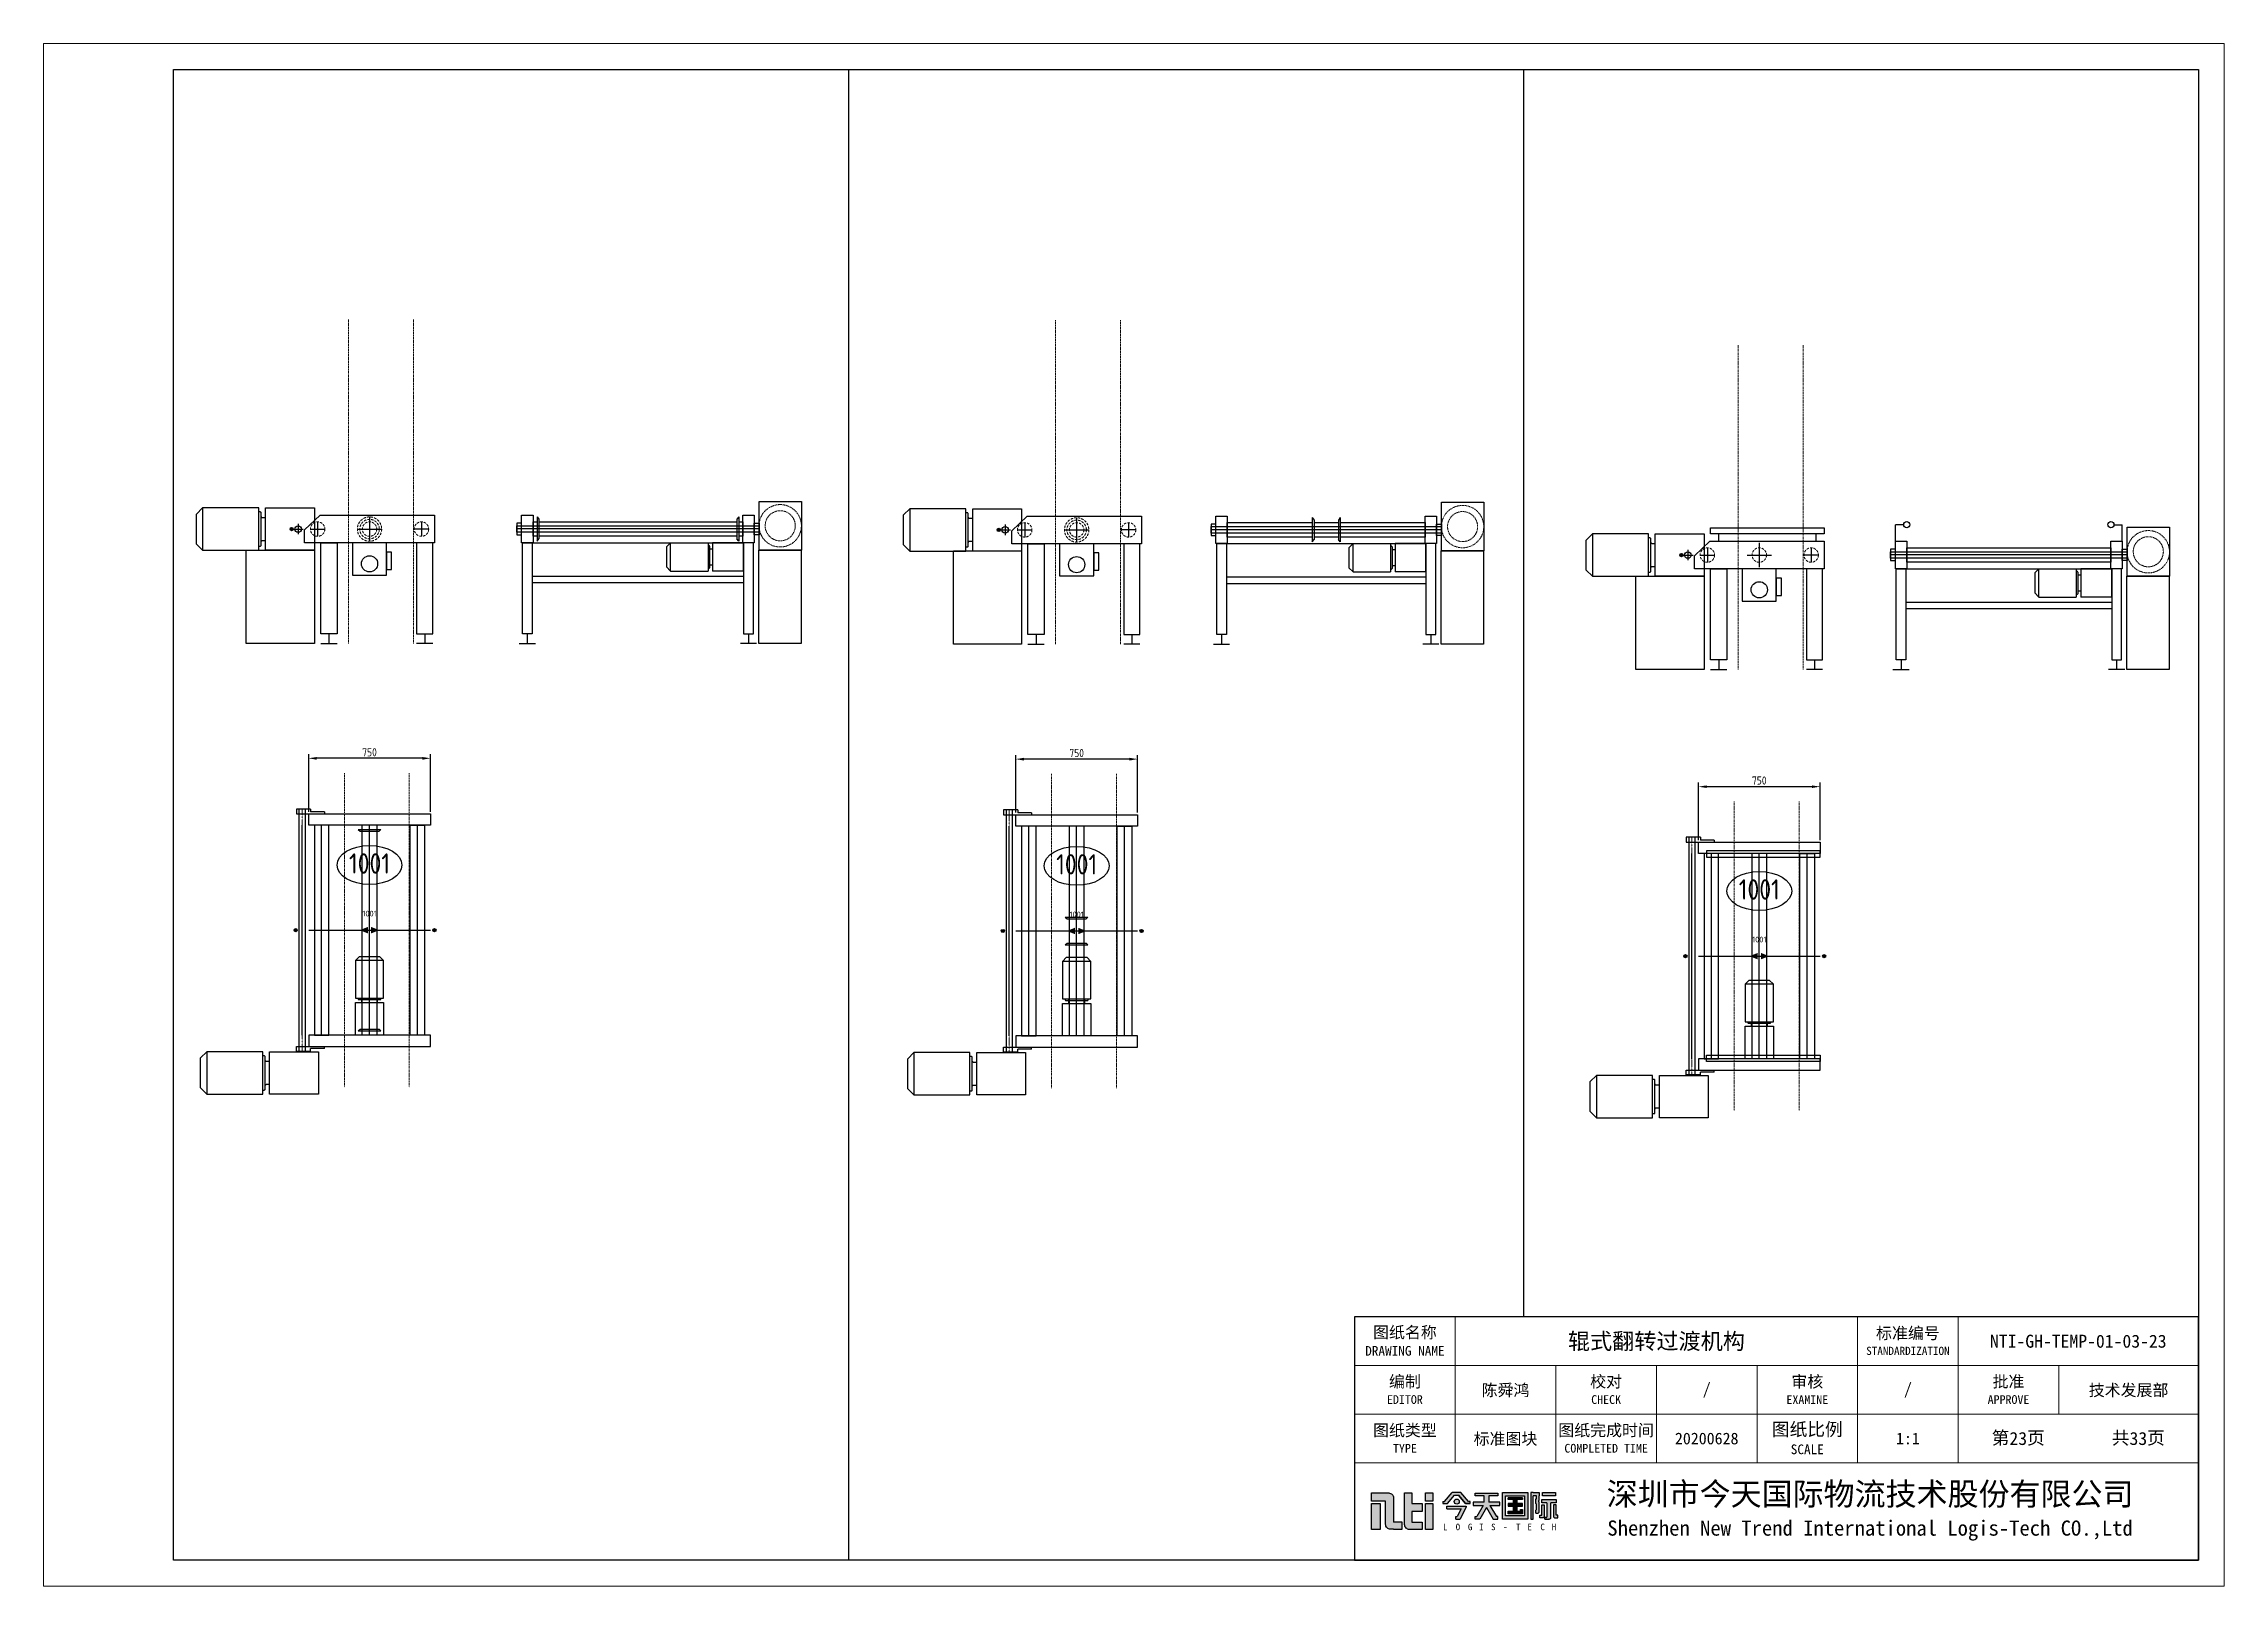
# Model space of a CAD drawing. Header units: millimetres. Extents: x 13310 to 204601, y -25828 to 2684.
# Drawn here: x 123961 to 137401, y -16324 to -6820 of the extents above; entities that cross this region are included whole.
import ezdxf
from ezdxf.enums import TextEntityAlignment as Align

# ---------------------------------------------------------------- set-up
doc = ezdxf.new("R2010")
doc.units = ezdxf.units.MM
for name, pattern in [('CENTER', [2, 1.25, -0.25, 0.25, -0.25]), ('DASHED', [0.75, 0.5, -0.25]), ('DASHED2', [9.525, 6.35, -3.175])]:
    doc.linetypes.add(name, pattern=pattern)
for name, color, linetype, lineweight in [('NTI-中心线层', 1, 'CENTER', 5), ('NTI-标注层', 3, 'Continuous', 9), ('NTI-细实线', 7, 'Continuous', 9), ('NTI-虚线层', 5, 'DASHED2', 9)]:
    doc.layers.add(name, color=color, linetype=linetype, lineweight=lineweight)
for name, color, linetype in [('NTI-功率', 6, 'Continuous'), ('NTI-粗实线', 7, 'Continuous'), ('NTI-编号层', 6, 'Continuous')]:
    doc.layers.add(name, color=color, linetype=linetype)
doc.layers.add('NTI-输送设备', color=7, linetype='Continuous', plot=False)
doc.styles.add('NTI标准图块应用文字样式', font='gbenor.shx', dxfattribs={"height": 3.5})
doc.styles.get("Standard").update_dxf_attribs({"font": 'gbenor.shx'})
doc.styles.add('标题栏', font='')
doc.styles.get('标题栏').set_extended_font_data('SimSun')
doc.dimstyles.new('ISO-25', dxfattribs={"dimtxt": 2.5, "dimasz": 2.5, "dimexe": 1.25, "dimexo": 0.625, "dimtad": 1, "dimtxsty": 'Standard', "dimcen": 2.5, "dimadec": 0, "dimazin": 0, "dimtfac": 1, "dimtmove": 0, "dimatfit": 3, "dimfxl": 1, "dimarcsym": 0})

# ---------------------------------------------------------------- blocks, each defined once
blk = doc.blocks.new('电机')
at = {"layer": 'NTI-输送设备', "color": 2}
blk.add_lwpolyline([(87, -200.5), (87, 0), (-87, 0), (-87, -200.5)], close=True, dxfattribs=at)
blk.add_lwpolyline([(-87, -459.1), (-61.8, -484.3), (61.8, -484.3), (87, -459.1), (-87, -459.1), (-87, -228.34), (87, -228.34), (87, -459.1)], dxfattribs=at)
for points in [[(-70.2, -228.34), (-70.2, -222.34, -0.4142136), (-66.6, -218.74), (66.6, -218.74, -0.4142136), (70.2, -222.34), (70.2, -228.34)], [(-48, -200.74), (-48, -215.14, -0.4142136), (-51.6, -218.74)], [(51.6, -218.74, -0.4142136), (48, -215.14), (48, -200.74)]]:
    blk.add_lwpolyline(points, format="xyb", dxfattribs=at)
blk = doc.blocks.new('*U195')
at = {"layer": 'NTI-虚线层'}
for p, q in [((-130, 0), (-130, 2000)), ((270, 0), (270, 2000))]:
    blk.add_line(p, q, dxfattribs=at)
at = {"layer": 'NTI-输送设备', "color": 5}
for p, q in [((-487, 698), (-473, 713)), ((-487, 713), (-473, 698))]:
    blk.add_line(p, q, dxfattribs=at)
at = {"layer": 'NTI-输送设备', "color": 1, "ltscale": 20}
for p, q in [((-472, 705), (-408, 705)), ((-440, 738), (-440, 673)), ((-364, 705), (-276, 705)), ((-320, 750), (-320, 661)), ((-75, 705), (75, 705)), ((0, 780), (0, 631)), ((364, 705), (276, 705)), ((320, 750), (320, 661))]:
    blk.add_line(p, q, dxfattribs=at)
at = {"layer": 'NTI-输送设备'}
for p, q in [((-300, 0), (-200, 0)), ((-250, 60), (-250, 0)), ((390, 0), (290, 0)), ((340, 60), (340, 0))]:
    blk.add_line(p, q, dxfattribs=at)
for points in [[(-400, 700), (-305, 790), (400, 790), (400, 620), (-400, 620)], [(-760, 575), (-340, 575), (-340, 0), (-760, 0)], [(-300, 620), (-200, 620), (-200, 60), (-300, 60)], [(390, 620), (290, 620), (290, 60), (390, 60)]]:
    blk.add_lwpolyline(points, close=True, dxfattribs=at)
at = {"layer": 'NTI-输送设备', "color": 2}
for points in [[(105, 620), (-105, 620), (-105, 421), (105, 421)], [(105, 456), (136, 456), (136, 563), (105, 563)]]:
    blk.add_lwpolyline(points, close=True, dxfattribs=at)
at = {"layer": 'NTI-输送设备', "color": 5}
blk.add_circle((-480, 705), 10, dxfattribs=at)
at = {"layer": 'NTI-输送设备'}
blk.add_circle((-440, 705), 20, dxfattribs=at)
at = {"layer": 'NTI-输送设备', "linetype": 'DASHED', "lineweight": 9, "ltscale": 30}
for centre, radius in [((-320, 705), 44.5), ((0, 705), 75), ((0, 705), 60), ((0, 705), 44.5), ((320, 705), 44.5)]:
    blk.add_circle(centre, radius, dxfattribs=at)
at = {"layer": 'NTI-输送设备', "color": 2}
blk.add_circle((0, 491), 50, dxfattribs=at)
at = {"layer": 'NTI-输送设备', "xscale": -1.5, "yscale": 1.5, "zscale": 1.5, "rotation": 270}
blk.add_blockref('电机', (-340, 705), dxfattribs=at)
blk = doc.blocks.new('*U197')
for points in [[(-716.5, 740.5), (-746.5, 740.5), (-746.5, 670.5), (-716.5, 670.5)], [(-746.5, 685.5), (-746.5, 725.5), (746.5, 725.5), (746.5, 685.5)], [(716.5, 740.5), (746.5, 740.5), (746.5, 670.5), (716.5, 670.5)], [(745.5, 575), (1006.5, 575), (1006.5, 0), (745.5, 0)]]:
    blk.add_lwpolyline(points, close=True)
at = {"layer": 'NTI-虚线层', "color": 2}
for radius in [130.5, 92.7]:
    blk.add_circle((877, 725.375), radius, dxfattribs=at)
at = {"layer": 'NTI-输送设备', "color": 1}
blk.add_line((746.5, 705.5), (-746.5, 705.5), dxfattribs=at)
at = {"layer": 'NTI-输送设备'}
for p, q in [((-621, 780.5), (-621, 630.5)), ((-621, 780.5), (-610, 765.5)), ((-610, 765.5), (-610, 645.5)), ((621, 780.5), (610, 765.5)), ((610, 765.5), (610, 645.5)), ((621, 780.5), (621, 630.5)), ((-651.5, 620.5), (651.5, 620.5)), ((-621, 630.5), (-610, 645.5)), ((621, 630.5), (610, 645.5)), ((-651.5, 415), (651.5, 415)), ((-651.5, 375), (651.5, 375)), ((-731.5, 0), (-631.5, 0)), ((-681.5, 60), (-681.5, 0)), ((731.5, 0), (631.5, 0)), ((681.5, 60), (681.5, 0))]:
    blk.add_line(p, q, dxfattribs=at)
at = {"layer": 'NTI-输送设备', "color": 2}
for p, q in [((201.9, 620.5), (176.7, 595.3)), ((176.7, 595.3), (176.7, 471.7)), ((201.9, 446.5), (201.9, 620.5)), ((201.9, 620.5), (432.66, 620.5)), ((432.66, 620.5), (432.66, 446.5)), ((438.66, 603.7), (432.66, 603.7)), ((442.26, 600.1), (442.26, 466.9)), ((460.26, 581.5), (445.86, 581.5)), ((460.5, 620.5), (460.5, 446.5)), ((651.5, 620.5), (460.5, 620.5)), ((651.5, 446.5), (651.5, 620.5)), ((176.7, 471.7), (201.9, 446.5)), ((201.9, 446.5), (432.66, 446.5)), ((432.66, 463.3), (438.66, 463.3)), ((445.86, 485.5), (460.26, 485.5)), ((651.5, 446.5), (460.5, 446.5))]:
    blk.add_line(p, q, dxfattribs=at)
blk.add_lwpolyline([(1007.5, 875.75), (1007.5, 575), (746.5, 575), (746.5, 875.75)], close=True, dxfattribs=at)
at = {"layer": 'NTI-输送设备'}
for points in [[(-646.5, 790.5), (-646.5, 620.5), (-716.5, 620.5), (-716.5, 790.5)], [(716.5, 790.5), (716.5, 620.5), (646.5, 620.5), (646.5, 790.5)], [(-711.5, 620.5), (-651.5, 620.5), (-651.5, 60), (-711.5, 60)], [(711.5, 620.5), (651.5, 620.5), (651.5, 60), (711.5, 60)]]:
    blk.add_lwpolyline(points, close=True, dxfattribs=at)
for points in [[(-621, 661), (-646.5, 661), (-646.5, 750), (-621, 750)], [(-610, 750), (610, 750)], [(621, 750), (646.5, 750), (646.5, 661), (621, 661)], [(610, 661), (-610, 661)]]:
    blk.add_lwpolyline(points, dxfattribs=at)
at = {"layer": 'NTI-输送设备', "color": 2}
for centre, start, end in [((438.66, 600.1), 0, 90), ((445.86, 585.1), 180, 270), ((438.66, 466.9), 270, 0), ((445.86, 481.9), 90, 180)]:
    blk.add_arc(centre, 3.6, start, end, dxfattribs=at)
blk = doc.blocks.new('*U199')
at = {"layer": 'NTI-虚线层'}
for p, q in [((-130, 0), (-130, 2000)), ((270, 0), (270, 2000))]:
    blk.add_line(p, q, dxfattribs=at)
at = {"layer": 'NTI-输送设备', "color": 5}
for p, q in [((-487, 698), (-473, 713)), ((-487, 713), (-473, 698))]:
    blk.add_line(p, q, dxfattribs=at)
at = {"layer": 'NTI-输送设备', "color": 1, "ltscale": 20}
for p, q in [((-472, 705), (-408, 705)), ((-440, 738), (-440, 673)), ((-364, 705), (-276, 705)), ((-320, 750), (-320, 661)), ((-75, 705), (75, 705)), ((0, 780), (0, 631)), ((364, 705), (276, 705)), ((320, 750), (320, 661))]:
    blk.add_line(p, q, dxfattribs=at)
at = {"layer": 'NTI-输送设备'}
for p, q in [((-300, 0), (-200, 0)), ((-250, 60), (-250, 0)), ((390, 0), (290, 0)), ((340, 60), (340, 0))]:
    blk.add_line(p, q, dxfattribs=at)
for points in [[(-400, 700), (-305, 790), (400, 790), (400, 620), (-400, 620)], [(-760, 575), (-340, 575), (-340, 0), (-760, 0)], [(-300, 620), (-200, 620), (-200, 60), (-300, 60)], [(390, 620), (290, 620), (290, 60), (390, 60)]]:
    blk.add_lwpolyline(points, close=True, dxfattribs=at)
at = {"layer": 'NTI-输送设备', "color": 2}
for points in [[(105, 620), (-105, 620), (-105, 421), (105, 421)], [(105, 456), (136, 456), (136, 563), (105, 563)]]:
    blk.add_lwpolyline(points, close=True, dxfattribs=at)
at = {"layer": 'NTI-输送设备', "color": 5}
blk.add_circle((-480, 705), 10, dxfattribs=at)
at = {"layer": 'NTI-输送设备'}
blk.add_circle((-440, 705), 20, dxfattribs=at)
at = {"layer": 'NTI-输送设备', "linetype": 'DASHED', "lineweight": 9, "ltscale": 30}
for centre, radius in [((-320, 705), 44.5), ((0, 705), 75), ((0, 705), 60), ((0, 705), 44.5), ((320, 705), 44.5)]:
    blk.add_circle(centre, radius, dxfattribs=at)
at = {"layer": 'NTI-输送设备', "color": 2}
blk.add_circle((0, 491), 50, dxfattribs=at)
at = {"layer": 'NTI-输送设备', "xscale": -1.5, "yscale": 1.5, "zscale": 1.5, "rotation": 270}
blk.add_blockref('电机', (-340, 705), dxfattribs=at)
blk = doc.blocks.new('*U201')
for points in [[(-680, 740.5), (-710, 740.5), (-710, 670.5), (-680, 670.5)], [(-710, 685.5), (-710, 725.5), (710, 725.5), (710, 685.5)], [(680, 740.5), (710, 740.5), (710, 670.5), (680, 670.5)], [(709, 575), (970, 575), (970, 0), (709, 0)]]:
    blk.add_lwpolyline(points, close=True)
at = {"layer": 'NTI-虚线层', "color": 2}
for radius in [130.5, 92.7]:
    blk.add_circle((840.5, 725.375), radius, dxfattribs=at)
at = {"layer": 'NTI-输送设备', "color": 1}
blk.add_line((710, 705.5), (-710, 705.5), dxfattribs=at)
at = {"layer": 'NTI-输送设备'}
for p, q in [((-86, 780.5), (-86, 630.5)), ((-86, 780.5), (-75, 765.5)), ((-75, 765.5), (-75, 645.5)), ((86, 780.5), (75, 765.5)), ((75, 765.5), (75, 645.5)), ((86, 780.5), (86, 630.5)), ((-615, 620.5), (615, 620.5)), ((-86, 630.5), (-75, 645.5)), ((86, 630.5), (75, 645.5)), ((-615, 415), (615, 415)), ((-615, 375), (615, 375)), ((-695, 0), (-595, 0)), ((-645, 60), (-645, 0)), ((695, 0), (595, 0)), ((645, 60), (645, 0))]:
    blk.add_line(p, q, dxfattribs=at)
at = {"layer": 'NTI-输送设备', "color": 2}
for p, q in [((165.4, 620.5), (140.2, 595.3)), ((140.2, 595.3), (140.2, 471.7)), ((165.4, 446.5), (165.4, 620.5)), ((165.4, 620.5), (396.16, 620.5)), ((396.16, 620.5), (396.16, 446.5)), ((402.16, 603.7), (396.16, 603.7)), ((405.76, 600.1), (405.76, 466.9)), ((423.76, 581.5), (409.36, 581.5)), ((424, 620.5), (424, 446.5)), ((615, 620.5), (424, 620.5)), ((615, 446.5), (615, 620.5)), ((140.2, 471.7), (165.4, 446.5)), ((165.4, 446.5), (396.16, 446.5)), ((396.16, 463.3), (402.16, 463.3)), ((409.36, 485.5), (423.76, 485.5)), ((615, 446.5), (424, 446.5))]:
    blk.add_line(p, q, dxfattribs=at)
blk.add_lwpolyline([(971, 875.75), (971, 575), (710, 575), (710, 875.75)], close=True, dxfattribs=at)
at = {"layer": 'NTI-输送设备'}
for points in [[(-610, 790.5), (-610, 620.5), (-680, 620.5), (-680, 790.5)], [(680, 790.5), (680, 620.5), (610, 620.5), (610, 790.5)], [(-675, 620.5), (-615, 620.5), (-615, 60), (-675, 60)], [(675, 620.5), (615, 620.5), (615, 60), (675, 60)]]:
    blk.add_lwpolyline(points, close=True, dxfattribs=at)
for points in [[(-86, 661), (-610, 661), (-610, 750), (-86, 750)], [(-75, 750), (75, 750)], [(86, 750), (610, 750), (610, 661), (86, 661)], [(75, 661), (-75, 661)]]:
    blk.add_lwpolyline(points, dxfattribs=at)
at = {"layer": 'NTI-输送设备', "color": 2}
for centre, start, end in [((402.16, 600.1), 0, 90), ((409.36, 585.1), 180, 270), ((402.16, 466.9), 270, 0), ((409.36, 481.9), 90, 180)]:
    blk.add_arc(centre, 3.6, start, end, dxfattribs=at)
blk = doc.blocks.new('图块标准图框标题栏')
h = blk.add_hatch(color=1)
h.dxf.hatch_style = 1
h.paths.add_polyline_path([(-126.08, 8.76), (-127.42, 8.76), (-127.42, 4.73), (-126.08, 4.73)])
h.paths.add_polyline_path([(-124, 9.62, 0.414214), (-124.75, 10.37), (-125.22, 10.37), (-127.41, 10.37), (-127.41, 9.11), (-125.22, 9.11), (-125.22, 5.54, 0.414214), (-124.47, 4.79), (-124, 4.79), (-122.69, 4.79), (-122.69, 5.9), (-124, 5.9)])
h.paths.add_polyline_path([(-121.17, 8.75), (-121.17, 10.37), (-122.3, 10.37), (-122.3, 5.5, 0.414214), (-121.55, 4.75), (-121.17, 4.75), (-119.6, 4.75), (-119.6, 5.89), (-121.17, 5.89), (-121.17, 7.51), (-119.6, 7.51), (-119.6, 8.75)])
h.paths.add_polyline_path([(-117.97, 8.75), (-119.09, 8.75), (-119.09, 4.75), (-117.97, 4.75)])
h.paths.add_polyline_path([(-117.97, 10.37), (-119.09, 10.37), (-119.09, 9.13), (-117.97, 9.13)])
h = blk.add_hatch(color=256)
h.dxf.hatch_style = 1
h.paths.add_polyline_path([(-113.64, 10.45), (-114.96, 10.45), (-116.14, 9.05), (-116.4, 9.05), (-116.4, 8.75), (-115.7, 8.75), (-114.6, 10.05), (-114, 10.05), (-112.9, 8.75), (-112.2, 8.75), (-112.2, 9.05), (-112.45, 9.05)])
h.paths.add_polyline_path([(-113.88, 9.05, 1), (-114.66, 9.05, 1)])
h.paths.add_polyline_path([(-112.8, 8.25), (-112.8, 8.35), (-115.8, 8.35), (-115.8, 7.95), (-113.6, 7.95), (-114.2, 6.75), (-114.4, 6.75), (-114.4, 6.35), (-113.75, 6.35)])
h.paths.add_polyline_path([(-107.63, 8.95), (-109.33, 8.95), (-109.33, 9.95), (-107.93, 9.95), (-107.93, 10.35), (-111.43, 10.35), (-111.43, 9.95), (-110.03, 9.95), (-110.03, 8.95), (-111.73, 8.95), (-111.73, 8.45), (-110.19, 8.45), (-111.19, 6.75), (-111.43, 6.75), (-111.43, 6.35), (-110.73, 6.35), (-109.68, 8.14), (-108.63, 6.35), (-107.93, 6.35), (-107.93, 6.75), (-108.16, 6.75), (-109.16, 8.45), (-107.63, 8.45)])
h.paths.add_polyline_path([(-103.33, 10.45), (-107.23, 10.45), (-107.23, 6.35), (-103.33, 6.35)])
h.paths.add_polyline_path([(-106.73, 9.95), (-103.83, 9.95), (-103.83, 6.85), (-106.73, 6.85)], flags=16)
h.paths.add_polyline_path([(-106.33, 8.75), (-105.53, 8.75), (-105.53, 9.35), (-106.33, 9.35), (-106.33, 9.65), (-104.13, 9.65), (-104.13, 9.35), (-105.03, 9.35), (-105.03, 8.75), (-104.13, 8.75), (-104.13, 8.35), (-105.03, 8.35), (-105.03, 7.55), (-104.43, 7.55), (-104.43, 7.85), (-104.13, 7.85), (-104.13, 7.55), (-104.13, 7.15), (-106.33, 7.15), (-106.33, 7.55), (-105.53, 7.55), (-105.53, 8.35), (-106.33, 8.35)], flags=0)
h.paths.add_polyline_path([(-101.57, 8.95), (-101.67, 9.05), (-101.67, 9.15), (-101.57, 9.25), (-101.57, 9.95), (-101.57, 10.45), (-102.47, 10.45), (-102.87, 10.45), (-102.87, 6.35), (-102.47, 6.35), (-102.47, 9.95), (-101.97, 9.95), (-101.97, 9.45), (-102.07, 9.45), (-102.07, 8.75), (-101.97, 8.65), (-101.97, 7.85), (-102.07, 7.75), (-102.07, 7.25), (-101.97, 7.25), (-101.82, 7.25, 0.414214), (-101.57, 7.5)])
h.paths.add_polyline_path([(-98.97, 9.35), (-101.17, 9.35), (-101.17, 8.85), (-100.37, 8.85), (-100.37, 6.65), (-100.67, 6.65), (-100.67, 6.35), (-100.37, 6.35), (-100.07, 6.35), (-100.02, 6.35, 0.414214), (-99.77, 6.6), (-99.77, 8.85), (-98.97, 8.85)])
h.paths.add_polyline_path([(-99.07, 10.45), (-101.07, 10.45), (-101.07, 9.95), (-99.07, 9.95)])
h.paths.add_polyline_path([(-100.77, 8.55), (-101.17, 8.55), (-101.17, 6.95), (-101.47, 6.95), (-101.47, 6.55), (-101.17, 6.55), (-101.02, 6.55, 0.414214), (-100.77, 6.8)])
h.paths.add_polyline_path([(-98.97, 8.55), (-99.37, 8.55), (-99.37, 6.8, 0.414214), (-99.12, 6.55), (-98.97, 6.55), (-98.67, 6.55), (-98.67, 6.95), (-98.97, 6.95)])
h = blk.add_hatch(color=256)
h.dxf.hatch_style = 1
h.paths.add_polyline_path([(-105.03, 8.75), (-105.03, 9.35), (-104.13, 9.35), (-104.13, 9.65), (-106.33, 9.65), (-106.33, 9.35), (-105.53, 9.35), (-105.53, 8.75), (-106.33, 8.75), (-106.33, 8.35), (-105.53, 8.35), (-105.53, 7.55), (-106.33, 7.55), (-106.33, 7.15), (-104.13, 7.15), (-104.13, 7.55), (-104.13, 7.85), (-104.43, 7.85), (-104.43, 7.55), (-105.03, 7.55), (-105.03, 8.35), (-104.13, 8.35), (-104.13, 8.75)])
for p, q in [((-116.14, 9.05), (-114.96, 10.45)), ((-113.64, 10.45), (-114.96, 10.45)), ((-112.45, 9.05), (-113.64, 10.45)), ((-116.4, 9.05), (-116.4, 8.75)), ((-116.4, 9.05), (-116.14, 9.05)), ((-116.4, 8.75), (-115.7, 8.75)), ((-115.8, 7.95), (-113.6, 7.95)), ((-115.7, 8.75), (-114.6, 10.05)), ((-114.6, 10.05), (-114, 10.05)), ((-114.6, 10.05), (-114, 10.05)), ((-114.4, 6.35), (-114.4, 6.75)), ((-114.4, 6.75), (-114.2, 6.75)), ((-113.6, 7.95), (-114.2, 6.75)), ((-114, 10.05), (-112.9, 8.75)), ((-112.9, 8.75), (-114, 10.05)), ((-112.8, 8.25), (-113.75, 6.35)), ((-112.9, 8.75), (-112.2, 8.75)), ((-112.2, 8.75), (-112.9, 8.75)), ((-112.2, 9.05), (-112.45, 9.05)), ((-112.2, 8.75), (-112.2, 9.05)), ((-111.43, 6.75), (-111.19, 6.75)), ((-111.43, 6.35), (-111.43, 6.75)), ((-110.19, 8.45), (-111.19, 6.75)), ((-109.68, 8.14), (-110.73, 6.35)), ((-109.68, 8.14), (-108.63, 6.35)), ((-109.16, 8.45), (-108.16, 6.75)), ((-107.93, 6.75), (-108.16, 6.75)), ((-107.93, 6.35), (-107.93, 6.75)), ((-102.07, 7.25), (-101.97, 7.25)), ((-101.57, 9.25), (-101.67, 9.15)), ((-101.67, 9.15), (-101.67, 9.05)), ((-101.57, 8.95), (-101.67, 9.05)), ((-110.73, 6.35), (-111.43, 6.35)), ((-108.63, 6.35), (-107.93, 6.35))]:
    blk.add_line(p, q)
at = {"color": 7, "linetype": 'Continuous'}
for p, q in [((-115.8, 7.95), (-115.8, 8.35)), ((-115.8, 8.35), (-112.8, 8.35)), ((-112.8, 8.35), (-112.8, 8.25)), ((-99.77, 6.6), (-99.77, 8.65))]:
    blk.add_line(p, q, dxfattribs=at)
at = {"color": 1}
for points in [[(-125.22, 9.11), (-127.41, 9.11), (-127.41, 10.37), (-125.22, 10.37)], [(-121.17, 8.75), (-119.6, 8.75), (-119.6, 7.51), (-121.17, 7.51)], [(-121.17, 7.51), (-121.17, 5.89)], [(-124, 4.79), (-122.69, 4.79), (-122.69, 5.9), (-124, 5.9)], [(-121.17, 5.89), (-119.6, 5.89), (-119.6, 4.75), (-121.17, 4.75)]]:
    blk.add_lwpolyline(points, dxfattribs=at)
for points in [[(-125.22, 10.37), (-124.75, 10.37, -0.414214), (-124, 9.62), (-124, 5.9)], [(-121.17, 4.75), (-121.55, 4.75, -0.414214), (-122.3, 5.5), (-122.3, 10.37), (-121.17, 10.37), (-121.17, 8.75)], [(-124, 4.79), (-124.47, 4.79, -0.414214), (-125.22, 5.54), (-125.22, 9.11)]]:
    blk.add_lwpolyline(points, format="xyb", dxfattribs=at)
for points in [[(-119.09, 10.37), (-117.97, 10.37), (-117.97, 9.13), (-119.09, 9.13)], [(-127.42, 8.76), (-126.08, 8.76), (-126.08, 4.73), (-127.42, 4.73)], [(-119.09, 8.75), (-117.97, 8.75), (-117.97, 4.75), (-119.09, 4.75)]]:
    blk.add_lwpolyline(points, close=True, dxfattribs=at)
for points in [[(-110.03, 9.95), (-111.43, 9.95), (-111.43, 10.35), (-107.93, 10.35), (-107.93, 9.95), (-109.33, 9.95)], [(-102.47, 10.45), (-102.87, 10.45), (-102.87, 6.35), (-102.47, 6.35), (-102.47, 9.95)], [(-102.47, 10.45), (-101.57, 10.45), (-101.57, 9.95)], [(-110.03, 8.95), (-111.73, 8.95), (-111.73, 8.45), (-110.19, 8.45)], [(-110.03, 8.95), (-110.03, 9.95)], [(-109.33, 9.95), (-109.33, 8.95)], [(-109.16, 8.45), (-107.63, 8.45), (-107.63, 8.95), (-109.33, 8.95)], [(-105.53, 9.35), (-106.33, 9.35), (-106.33, 9.65), (-104.13, 9.65), (-104.13, 9.35), (-105.03, 9.35)], [(-105.53, 8.75), (-106.33, 8.75), (-106.33, 8.35), (-105.53, 8.35)], [(-104.13, 7.55), (-104.13, 7.15), (-106.33, 7.15), (-106.33, 7.55), (-105.53, 7.55)], [(-105.53, 8.75), (-105.53, 9.35)], [(-105.53, 7.55), (-105.53, 8.35)], [(-105.03, 9.35), (-105.03, 8.75)], [(-105.03, 8.35), (-104.13, 8.35), (-104.13, 8.75), (-105.03, 8.75)], [(-105.03, 8.35), (-105.03, 7.55)], [(-105.03, 7.55), (-104.43, 7.55)], [(-104.43, 7.55), (-104.43, 7.85), (-104.13, 7.85), (-104.13, 7.55)], [(-101.97, 9.95), (-102.47, 9.95)], [(-101.57, 9.25), (-101.57, 9.95)], [(-101.17, 6.55), (-101.47, 6.55), (-101.47, 6.95), (-101.17, 6.95)], [(-100.37, 8.85), (-101.17, 8.85), (-101.17, 9.35), (-98.97, 9.35), (-98.97, 8.85), (-99.77, 8.85)], [(-100.37, 8.85), (-100.37, 6.65)], [(-98.97, 6.55), (-98.67, 6.55), (-98.67, 6.95), (-98.97, 6.95)], [(-100.37, 6.35), (-100.67, 6.35), (-100.67, 6.65), (-100.37, 6.65)]]:
    blk.add_lwpolyline(points)
for points in [[(-107.23, 10.45), (-103.33, 10.45), (-103.33, 6.35), (-107.23, 6.35)], [(-101.07, 10.45), (-99.07, 10.45), (-99.07, 9.95), (-101.07, 9.95)], [(-106.73, 9.95), (-103.83, 9.95), (-103.83, 6.85), (-106.73, 6.85)]]:
    blk.add_lwpolyline(points, close=True)
at = {"color": 7, "linetype": 'Continuous'}
for points in [[(-104.13, 9.55), (-104.13, 9.65), (-106.33, 9.65)], [(-102.07, 7.25), (-102.07, 7.75), (-101.97, 7.85), (-101.97, 8.65), (-102.07, 8.75), (-102.07, 9.45), (-101.97, 9.45), (-101.97, 9.95)], [(-114.4, 6.35), (-113.75, 6.35)], [(-100.67, 6.35), (-100.67, 6.55)], [(-100.67, 6.35), (-100.07, 6.35)], [(-100.02, 6.35), (-100.07, 6.35)]]:
    blk.add_lwpolyline(points, dxfattribs=at)
for points in [[(-101.97, 7.25), (-101.82, 7.25, 0.414214), (-101.57, 7.5), (-101.57, 8.95)], [(-101.17, 6.95), (-101.17, 8.55), (-100.77, 8.55), (-100.77, 6.8, -0.414214), (-101.02, 6.55), (-101.17, 6.55)], [(-100.37, 6.35), (-100.02, 6.35, 0.414214), (-99.77, 6.6), (-99.77, 8.85)], [(-98.97, 6.95), (-98.97, 8.55), (-99.37, 8.55), (-99.37, 6.8, 0.414214), (-99.12, 6.55), (-98.97, 6.55)]]:
    blk.add_lwpolyline(points, format="xyb")
blk.add_circle((-114.27, 9.05), 0.388, dxfattribs=at)
at = {"layer": 'NTI-粗实线'}
blk.add_lwpolyline([(-130, 0), (0, 0), (0, 37.5), (-130, 37.5)], close=True, dxfattribs=at)
at = {"layer": 'NTI-细实线'}
for p, q in [((-114.5, 37.5), (-114.5, 15)), ((-52.5, 22.5), (-52.5, 37.5)), ((-37, 22.5), (-37, 37.5)), ((0, 30), (-130, 30)), ((-99, 30), (-99, 15)), ((-83.5, 30), (-83.5, 15)), ((-68, 30), (-68, 15)), ((-21.5, 30), (-21.5, 22.5)), ((0, 22.5), (-130, 22.5)), ((-52.5, 22.5), (-52.5, 15)), ((-37, 22.5), (-37, 15)), ((0, 15), (-130, 15))]:
    blk.add_line(p, q, dxfattribs=at)
at = {"style": '标题栏'}
blk.add_attdef('图纸名称', text='', height=2.5, dxfattribs=at).set_placement((-83.5, 33.75), align=Align.MIDDLE_CENTER)
for tag, height, p in [('标准编号', 2, (-18.5, 33.75)), ('编制人员', 1.8, (-106.75, 26.25)), ('校对人员', 1.8, (-75.75, 26.25)), ('审核人员', 1.8, (-44.75, 26.25)), ('批准', 1.8, (-10.75, 26.25)), ('图纸类型', 1.8, (-106.75, 18.75)), ('图纸完成时间', 1.8, (-75.75, 18.75)), ('图纸比例', 1.8, (-44.75, 18.75)), ('N', 2, (-27.75, 18.75)), ('N', 2, (-9.25, 18.75))]:
    blk.add_attdef(tag, text='', height=height, dxfattribs=at).set_placement(p, align=Align.MIDDLE)
at = {"layer": 'NTI-细实线', "color": 7, "style": '标题栏'}
for s, p in [('L', (-116.36, 4.64)), ('O', (-114.42, 4.64)), ('G', (-112.54, 4.64)), ('I', (-110.82, 4.64)), ('S', (-108.97, 4.64)), ('-', (-107.13, 4.64)), ('T', (-105.13, 4.64)), ('E', (-103.36, 4.64)), ('C', (-101.38, 4.64)), ('H', (-99.62, 4.64))]:
    blk.add_text(s, height=1, dxfattribs=at).set_placement(p)
at = {"layer": 'NTI-细实线', "attachment_point": 5, "style": '标题栏'}
for s, insert, char_height, width in [('图纸名称\\P{\\H0.83333x;DRAWING NAME}', (-122.25, 33.75), 1.8, 15.1979), ('标准编号\\P{\\H0.7x;STANDARDIZATION}', (-44.75, 33.75), 1.8, 15.1979), ('编制\\P{\\H0.75x;EDITOR}', (-122.25, 26.25), 1.8, 14.4665), ('校对\\P{\\H0.75x;CHECK}', (-91.25, 26.25), 1.8, 14.4665), ('审核\\P{\\H0.75x;EXAMINE}', (-60.25, 26.25), 1.8, 14.4665), ('批准\\P{\\H0.75x;APPROVE}', (-29.25, 26.25), 1.8, 14.4665), ('图纸类型\\P{\\H0.75x;TYPE}', (-122.25, 18.75), 1.8, 14.4665), ('图纸完成时间\\P{\\H0.75x;COMPLETED TIME}', (-91.25, 18.75), 1.8, 17.2878), ('图纸比例\\P{\\H0.75x;SCALE}', (-60.25, 18.75), 2, 14.4665), ('第  页', (-27.75, 18.75), 2, 24.25), ('共  页', (-9.25, 18.75), 2, 24.25), ('深圳市今天国际物流技术股份有限公司\\P{\\H0.66667x;Shenzhen New Trend International Logis-Tech CO.,Ltd}', (-50.58, 7.5), 3.5, 116.0664)]:
    blk.add_mtext(s, dxfattribs=dict(at, insert=insert, char_height=char_height, width=width))
blk = doc.blocks.new('*U204')
at = {"layer": 'NTI-虚线层'}
for p, q in [((-130, 0), (-130, 2000)), ((270, 0), (270, 2000))]:
    blk.add_line(p, q, dxfattribs=at)
at = {"layer": 'NTI-输送设备'}
for p, q in [((-250, 790), (-250, 835)), ((350, 790), (350, 835)), ((-300, 0), (-200, 0)), ((-250, 60), (-250, 0)), ((390, 0), (290, 0)), ((340, 60), (340, 0))]:
    blk.add_line(p, q, dxfattribs=at)
at = {"layer": 'NTI-输送设备', "color": 5}
for p, q in [((-487, 698), (-473, 713)), ((-487, 713), (-473, 698))]:
    blk.add_line(p, q, dxfattribs=at)
at = {"layer": 'NTI-输送设备', "color": 1, "ltscale": 20}
for p, q in [((-472, 705), (-408, 705)), ((-440, 738), (-440, 673)), ((-364, 705), (-276, 705)), ((-320, 750), (-320, 661)), ((-75, 705), (75, 705)), ((0, 780), (0, 631)), ((364, 705), (276, 705)), ((320, 750), (320, 661))]:
    blk.add_line(p, q, dxfattribs=at)
at = {"layer": 'NTI-输送设备'}
for points in [[(-300, 835), (-300, 873), (400, 873), (400, 835)], [(-400, 700), (-305, 790), (400, 790), (400, 620), (-400, 620)], [(-760, 575), (-340, 575), (-340, 0), (-760, 0)], [(-300, 620), (-200, 620), (-200, 60), (-300, 60)], [(390, 620), (290, 620), (290, 60), (390, 60)]]:
    blk.add_lwpolyline(points, close=True, dxfattribs=at)
at = {"layer": 'NTI-输送设备', "color": 2}
for points in [[(105, 620), (-105, 620), (-105, 421), (105, 421)], [(105, 456), (136, 456), (136, 563), (105, 563)]]:
    blk.add_lwpolyline(points, close=True, dxfattribs=at)
at = {"layer": 'NTI-输送设备', "color": 5}
blk.add_circle((-480, 705), 10, dxfattribs=at)
at = {"layer": 'NTI-输送设备'}
blk.add_circle((-440, 705), 20, dxfattribs=at)
at = {"layer": 'NTI-输送设备', "linetype": 'DASHED', "lineweight": 9, "ltscale": 30}
for centre in [(-320, 705), (0, 705), (320, 705)]:
    blk.add_circle(centre, 44.5, dxfattribs=at)
at = {"layer": 'NTI-输送设备', "color": 2}
blk.add_circle((0, 491), 50, dxfattribs=at)
at = {"layer": 'NTI-输送设备', "xscale": -1.5, "yscale": 1.5, "zscale": 1.5, "rotation": 270}
blk.add_blockref('电机', (-340, 705), dxfattribs=at)
blk = doc.blocks.new('*U205')
for points in [[(-699, 740.5), (-729, 740.5), (-729, 670.5), (-699, 670.5)], [(-729, 685.5), (-729, 725.5), (729, 725.5), (729, 685.5)], [(699, 740.5), (729, 740.5), (729, 670.5), (699, 670.5)], [(728, 575), (989, 575), (989, 0), (728, 0)]]:
    blk.add_lwpolyline(points, close=True)
at = {"layer": 'NTI-虚线层', "color": 2}
for radius in [130.5, 92.7]:
    blk.add_circle((859.5, 725.375), radius, dxfattribs=at)
at = {"layer": 'NTI-输送设备'}
for p, q in [((-648, 892), (-699, 892)), ((-699, 790.5), (-699, 892)), ((648, 892), (699, 892)), ((699, 790.5), (699, 892)), ((-634, 620.5), (634, 620.5)), ((-634, 415), (634, 415)), ((-634, 375), (634, 375)), ((-714, 0), (-614, 0)), ((-664, 60), (-664, 0)), ((714, 0), (614, 0)), ((664, 60), (664, 0))]:
    blk.add_line(p, q, dxfattribs=at)
at = {"layer": 'NTI-输送设备', "color": 1}
blk.add_line((729, 705.5), (-729, 705.5), dxfattribs=at)
at = {"layer": 'NTI-输送设备', "color": 2}
for p, q in [((184.4, 620.5), (159.2, 595.3)), ((159.2, 595.3), (159.2, 471.7)), ((184.4, 446.5), (184.4, 620.5)), ((184.4, 620.5), (415.16, 620.5)), ((415.16, 620.5), (415.16, 446.5)), ((421.16, 603.7), (415.16, 603.7)), ((424.76, 600.1), (424.76, 466.9)), ((442.76, 581.5), (428.36, 581.5)), ((443, 620.5), (443, 446.5)), ((634, 620.5), (443, 620.5)), ((634, 446.5), (634, 620.5)), ((159.2, 471.7), (184.4, 446.5)), ((184.4, 446.5), (415.16, 446.5)), ((415.16, 463.3), (421.16, 463.3)), ((428.36, 485.5), (442.76, 485.5)), ((634, 446.5), (443, 446.5))]:
    blk.add_line(p, q, dxfattribs=at)
blk.add_lwpolyline([(990, 875.75), (990, 575), (729, 575), (729, 875.75)], close=True, dxfattribs=at)
at = {"layer": 'NTI-输送设备'}
for points in [[(-629, 790.5), (-629, 620.5), (-699, 620.5), (-699, 790.5)], [(699, 790.5), (699, 620.5), (629, 620.5), (629, 790.5)], [(-694, 620.5), (-634, 620.5), (-634, 60), (-694, 60)], [(694, 620.5), (634, 620.5), (634, 60), (694, 60)]]:
    blk.add_lwpolyline(points, close=True, dxfattribs=at)
for points in [[(0, 661), (-629, 661), (-629, 750), (0, 750)], [(0, 750), (629, 750), (629, 661), (0, 661)]]:
    blk.add_lwpolyline(points, dxfattribs=at)
for centre in [(-629, 892), (629, 892)]:
    blk.add_circle(centre, 19, dxfattribs=at)
at = {"layer": 'NTI-输送设备', "color": 2}
for centre, start, end in [((421.16, 600.1), 0, 90), ((428.36, 585.1), 180, 270), ((421.16, 466.9), 270, 0), ((428.36, 481.9), 90, 180)]:
    blk.add_arc(centre, 3.6, start, end, dxfattribs=at)
blk = doc.blocks.new('NTI-物流方向示意')
at = {"layer": 'NTI-标注层'}
blk.add_lwpolyline([(0, 0, 0, 80, 0), (-100, 0, 50, 50, 0)], format="xyseb", dxfattribs=at)
blk = doc.blocks.new('方向')
blk.add_blockref('NTI-物流方向示意', (100, 0))
blk = doc.blocks.new('*D354')
at = {"layer": 'Defpoints', "color": 0, "lineweight": -3, "transparency": 16777216}
for p in [(80, 1059), (80, 716), (830, 716)]:
    blk.add_point(p, dxfattribs=at)
at = {"layer": 'NTI-标注层', "color": 0, "lineweight": -2, "transparency": 16777216}
for p, q in [((80, 729), (80, 1084)), ((830, 729), (830, 1084)), ((780, 1059), (130, 1059))]:
    blk.add_line(p, q, dxfattribs=at)
at = {"layer": 'NTI-标注层', "color": 0, "lineweight": -3, "transparency": 16777216}
for points in [[(130, 1067), (130, 1050), (80, 1059)], [(780, 1067), (780, 1050), (830, 1059)]]:
    blk.add_solid(points, dxfattribs=at)
at = {"layer": 'NTI-标注层', "color": 0, "transparency": 16777216, "insert": (455, 1096), "char_height": 50, "attachment_point": 5}
blk.add_mtext('750', dxfattribs=at)
blk = doc.blocks.new('*D379')
at = {"layer": 'Defpoints', "color": 0, "lineweight": -3, "transparency": 16777216}
for p in [(80, 1059), (80, 716), (830, 716)]:
    blk.add_point(p, dxfattribs=at)
at = {"layer": 'NTI-标注层', "color": 0, "lineweight": -2, "transparency": 16777216}
for p, q in [((80, 729), (80, 1084)), ((830, 729), (830, 1084)), ((780, 1059), (130, 1059))]:
    blk.add_line(p, q, dxfattribs=at)
at = {"layer": 'NTI-标注层', "color": 0, "lineweight": -3, "transparency": 16777216}
for points in [[(130, 1067), (130, 1050), (80, 1059)], [(780, 1067), (780, 1050), (830, 1059)]]:
    blk.add_solid(points, dxfattribs=at)
at = {"layer": 'NTI-标注层', "color": 0, "transparency": 16777216, "insert": (455, 1096), "char_height": 50, "attachment_point": 5}
blk.add_mtext('750', dxfattribs=at)
blk = doc.blocks.new('*D356')
at = {"layer": 'Defpoints', "color": 0, "lineweight": -3, "transparency": 16777216}
for p in [(80, 1044), (80, 702), (830, 702)]:
    blk.add_point(p, dxfattribs=at)
at = {"layer": 'NTI-标注层', "color": 0, "lineweight": -2, "transparency": 16777216}
for p, q in [((80, 714), (80, 1069)), ((780, 1044), (130, 1044)), ((830, 714), (830, 1069))]:
    blk.add_line(p, q, dxfattribs=at)
at = {"layer": 'NTI-标注层', "color": 0, "lineweight": -3, "transparency": 16777216}
for points in [[(130, 1052), (130, 1036), (80, 1044)], [(780, 1052), (780, 1036), (830, 1044)]]:
    blk.add_solid(points, dxfattribs=at)
at = {"layer": 'NTI-标注层', "color": 0, "transparency": 16777216, "insert": (455, 1082), "char_height": 50, "attachment_point": 5}
blk.add_mtext('750', dxfattribs=at)
blk = doc.blocks.new('*U353')
at = {"layer": 'NTI-中心线层'}
for p, q in [((40, 712.545), (40, 748.846)), ((40, 748.846), (40, -748.846))]:
    blk.add_line(p, q, dxfattribs=at)
at = {"layer": 'NTI-编号层'}
blk.add_ellipse((455, 401.292), major_axis=(200, 0), ratio=0.6, dxfattribs=at)
at = {"layer": 'NTI-虚线层'}
for p, q in [((300, 967.387), (300, -967.387)), ((700, 967.387), (700, -967.387)), ((20, 716.504), (20, 746.498)), ((60, 716.504), (60, 746.498)), ((20, -716.504), (20, -746.498)), ((60, -716.504), (60, -746.498))]:
    blk.add_line(p, q, dxfattribs=at)
at = {"layer": 'NTI-输送设备'}
for p, q in [((92, 746.498), (5, 746.498)), ((92, 746.498), (5, 746.498)), ((80, 646.5), (80, 716.5)), ((80, 716.5), (830, 716.5)), ((92, 746.498), (92, 728.498)), ((176.999, 728.498), (92, 728.498)), ((176.999, 728.498), (176.999, 716.496)), ((830, 716.5), (830, 646.5)), ((830, 646.5), (80, 646.5)), ((385.086, 621), (524.914, 621)), ((385.086, 621), (397.164, 610)), ((397.164, 610), (513.647, 610)), ((513.647, 610), (524.914, 621)), ((830, -646.5), (80, -646.5)), ((80, -646.5), (80, -716.5)), ((385.363, -621), (397.155, -610)), ((385.363, -621), (524.637, -621)), ((397.155, -610), (513.637, -610)), ((513.637, -610), (524.637, -621)), ((830, -716.5), (830, -646.5)), ((92, -746.498), (5, -746.498)), ((92, -746.498), (5, -746.498)), ((80, -716.5), (830, -716.5)), ((92, -746.498), (92, -728.498)), ((176.999, -728.498), (92, -728.498)), ((176.999, -728.498), (176.999, -716.496))]:
    blk.add_line(p, q, dxfattribs=at)
at = {"layer": 'NTI-输送设备', "color": 1}
for p, q in [((40, -646.5), (40, 646.5)), ((160, -646.5), (160, 646.5)), ((455, -646.5), (455, 646.5)), ((750, -646.5), (750, 646.5)), ((80, 0), (830, 0))]:
    blk.add_line(p, q, dxfattribs=at)
at = {"layer": 'NTI-输送设备', "color": 5}
for p, q in [((-7.071, 7.071), (7.071, -7.071)), ((-7.071, -7.071), (7.071, 7.071)), ((847.929, 7.071), (862.071, -7.071)), ((847.929, -7.071), (862.071, 7.071))]:
    blk.add_line(p, q, dxfattribs=at)
at = {"layer": 'NTI-输送设备'}
for points in [[(5, 746.498), (5, 716.501), (176.999, 716.496)], [(410.5, -646.5), (410.5, 646.5)], [(499.5, 646.5), (499.5, -646.5)], [(5, -746.498), (5, -716.501), (176.999, -716.496)]]:
    blk.add_lwpolyline(points, dxfattribs=at)
for points in [[(20, -746.498), (60, -746.498), (60, 746.498), (20, 746.498)], [(115.5, 646.5), (115.5, -646.5), (204.5, -646.5), (204.5, 646.5)], [(794.5, 646.5), (794.5, -646.5), (705.5, -646.5), (705.5, 646.5)]]:
    blk.add_lwpolyline(points, close=True, dxfattribs=at)
at = {"layer": 'NTI-输送设备', "color": 5}
for centre in [(0, 0), (855, 0)]:
    blk.add_circle(centre, 10, dxfattribs=at)
at = {"layer": 'NTI-输送设备', "yscale": 0.5, "zscale": 0.5}
for p, xscale in [((445, 0), -0.5), ((465, 0), 0.5)]:
    blk.add_blockref('方向', p, dxfattribs=dict(at, xscale=xscale))
at = {"layer": 'NTI-输送设备', "xscale": -1, "rotation": 180}
blk.add_blockref('电机', (455, -646.5), dxfattribs=at)
at = {"layer": 'NTI-输送设备', "xscale": -1.5, "yscale": 1.5, "zscale": 1.5, "rotation": 270}
blk.add_blockref('电机', (140, -879.346), dxfattribs=at)
at = {"layer": 'NTI-功率', "style": 'NTI标准图块应用文字样式'}
blk.add_attdef('005电机功率(KW)', text='', height=35, dxfattribs=at).set_placement((455, 102.11), align=Align.MIDDLE)
at = {"layer": 'NTI-标注层', "style": 'NTI标准图块应用文字样式'}
for tag, flags, p in [('004输送速度(m/min)', 1, (455, 157.527)), ('003输送高度(mm)', 1, (455, 212.943)), ('011备注', 1, (455, 46.693)), ('012设计单位', 3, (455, -64.14))]:
    blk.add_attdef(tag, text='', height=35, dxfattribs=dict(at, flags=flags)).set_placement(p, align=Align.MIDDLE)
for tag, p, flags in [('005额定载荷(kg)', (383.748, -120.702), 1), ('007控制方式', (1617.068, -344.622), 3)]:
    blk.add_attdef(tag, p, '', height=35, dxfattribs=dict(at, flags=flags))
at = {"layer": 'NTI-编号层', "style": 'NTI标准图块应用文字样式'}
blk.add_attdef('000设备编号', text='', height=125, dxfattribs=at).set_placement((455, 410.86), align=Align.MIDDLE)
at = {"layer": 'NTI-标注层'}
dim = blk.add_linear_dim(base=(80, 1058.544), p1=(830, 716.5), p2=(80, 716.499), dimstyle='ISO-25', override={"dimscale": 20, "dimfxl": 2.5}, dxfattribs=at)
dim.commit()
dim.dimension.update_dxf_attribs({"geometry": '*D354', "text_midpoint": (455, 1096.044)})
blk = doc.blocks.new('*U378')
at = {"layer": 'NTI-中心线层'}
for p, q in [((40, 712.545), (40, 748.846)), ((40, 748.846), (40, -748.846))]:
    blk.add_line(p, q, dxfattribs=at)
at = {"layer": 'NTI-编号层'}
blk.add_ellipse((455, 401.292), major_axis=(200, 0), ratio=0.6, dxfattribs=at)
at = {"layer": 'NTI-虚线层'}
for p, q in [((300, 967.387), (300, -967.387)), ((700, 967.387), (700, -967.387)), ((20, 716.504), (20, 746.498)), ((60, 716.504), (60, 746.498)), ((20, -716.504), (20, -746.498)), ((60, -716.504), (60, -746.498))]:
    blk.add_line(p, q, dxfattribs=at)
at = {"layer": 'NTI-输送设备'}
for p, q in [((92, 746.498), (5, 746.498)), ((92, 746.498), (5, 746.498)), ((80, 646.5), (80, 716.5)), ((80, 716.5), (830, 716.5)), ((92, 746.498), (92, 728.498)), ((176.999, 728.498), (92, 728.498)), ((176.999, 728.498), (176.999, 716.496)), ((830, 716.5), (830, 646.5)), ((830, 646.5), (80, 646.5)), ((384.681, 86), (524.508, 86)), ((384.681, 86), (396.759, 75)), ((396.759, 75), (513.241, 75)), ((513.241, 75), (524.508, 86)), ((384.967, -86), (396.759, -75)), ((384.967, -86), (524.241, -86)), ((396.759, -75), (513.241, -75)), ((513.241, -75), (524.241, -86)), ((830, -646.5), (80, -646.5)), ((80, -646.5), (80, -716.5)), ((830, -716.5), (830, -646.5)), ((92, -746.498), (5, -746.498)), ((92, -746.498), (5, -746.498)), ((80, -716.5), (830, -716.5)), ((92, -746.498), (92, -728.498)), ((176.999, -728.498), (92, -728.498)), ((176.999, -728.498), (176.999, -716.496))]:
    blk.add_line(p, q, dxfattribs=at)
at = {"layer": 'NTI-输送设备', "color": 1}
for p, q in [((40, -646.5), (40, 646.5)), ((160, -646.5), (160, 646.5)), ((455, -646.5), (455, 646.5)), ((750, -646.5), (750, 646.5)), ((80, 0), (830, 0))]:
    blk.add_line(p, q, dxfattribs=at)
at = {"layer": 'NTI-输送设备', "color": 5}
for p, q in [((-7.071, 7.071), (7.071, -7.071)), ((-7.071, -7.071), (7.071, 7.071)), ((847.929, 7.071), (862.071, -7.071)), ((847.929, -7.071), (862.071, 7.071))]:
    blk.add_line(p, q, dxfattribs=at)
at = {"layer": 'NTI-输送设备'}
for points in [[(5, 746.498), (5, 716.501), (176.999, 716.496)], [(410.5, -646.5), (410.5, 646.5)], [(499.5, 646.5), (499.5, -646.5)], [(5, -746.498), (5, -716.501), (176.999, -716.496)]]:
    blk.add_lwpolyline(points, dxfattribs=at)
for points in [[(20, -746.498), (60, -746.498), (60, 746.498), (20, 746.498)], [(115.5, 646.5), (115.5, -646.5), (204.5, -646.5), (204.5, 646.5)], [(794.5, 646.5), (794.5, -646.5), (705.5, -646.5), (705.5, 646.5)]]:
    blk.add_lwpolyline(points, close=True, dxfattribs=at)
at = {"layer": 'NTI-输送设备', "color": 5}
for centre in [(0, 0), (855, 0)]:
    blk.add_circle(centre, 10, dxfattribs=at)
at = {"layer": 'NTI-输送设备', "yscale": 0.5, "zscale": 0.5}
for p, xscale in [((445, 0), -0.5), ((465, 0), 0.5)]:
    blk.add_blockref('方向', p, dxfattribs=dict(at, xscale=xscale))
at = {"layer": 'NTI-输送设备', "xscale": -1, "rotation": 180}
blk.add_blockref('电机', (455, -646.5), dxfattribs=at)
at = {"layer": 'NTI-输送设备', "xscale": -1.5, "yscale": 1.5, "zscale": 1.5, "rotation": 270}
blk.add_blockref('电机', (140, -879.346), dxfattribs=at)
at = {"layer": 'NTI-功率', "style": 'NTI标准图块应用文字样式'}
for tag, height, p in [('000设备编号', 125, (455, 410.86)), ('005电机功率(KW)', 35, (455, 102.11))]:
    blk.add_attdef(tag, text='', height=height, dxfattribs=at).set_placement(p, align=Align.MIDDLE)
at = {"layer": 'NTI-标注层', "style": 'NTI标准图块应用文字样式'}
for tag, flags, p in [('004输送速度(m/min)', 1, (455, 157.527)), ('003输送高度(mm)', 1, (455, 212.943)), ('011备注', 1, (455, 46.693)), ('012设计单位', 3, (455, -64.14))]:
    blk.add_attdef(tag, text='', height=35, dxfattribs=dict(at, flags=flags)).set_placement(p, align=Align.MIDDLE)
for tag, p, flags in [('005额定载荷(kg)', (383.875, -122.535), 1), ('007控制方式', (1184.127, -764.082), 3)]:
    blk.add_attdef(tag, p, '', height=35, dxfattribs=dict(at, flags=flags))
at = {"layer": 'NTI-标注层'}
dim = blk.add_linear_dim(base=(80, 1058.544), p1=(830, 716.5), p2=(80, 716.499), dimstyle='ISO-25', override={"dimscale": 20, "dimfxl": 2.5}, dxfattribs=at)
dim.commit()
dim.dimension.update_dxf_attribs({"geometry": '*D379', "text_midpoint": (455, 1096.044)})
blk = doc.blocks.new('*U355')
at = {"layer": 'NTI-中心线层'}
for p, q in [((40.005, 734.346), (39.995, -734.346)), ((40.005, 698.045), (40.005, 734.346))]:
    blk.add_line(p, q, dxfattribs=at)
at = {"layer": 'NTI-编号层'}
blk.add_ellipse((455, 401.292), major_axis=(200, 0), ratio=0.6, dxfattribs=at)
at = {"layer": 'NTI-虚线层'}
for p, q in [((300.005, 952.887), (299.995, -952.887)), ((700.005, 952.887), (699.995, -952.887)), ((20.005, 702.004), (20.005, 731.998)), ((60.005, 702.004), (60.005, 731.998)), ((19.995, -702.004), (19.995, -731.998)), ((59.995, -702.004), (59.995, -731.998))]:
    blk.add_line(p, q, dxfattribs=at)
at = {"layer": 'NTI-输送设备'}
for p, q in [((92.005, 731.998), (5.005, 731.998)), ((92.005, 731.998), (5.005, 731.998)), ((80.005, 632), (80.005, 702)), ((80.005, 702), (830.005, 702)), ((92.005, 731.998), (92.005, 713.998)), ((177.004, 713.998), (92.005, 713.998)), ((177.004, 713.998), (177.004, 701.996)), ((830.005, 702), (830.005, 632)), ((830.005, 632), (80.005, 632)), ((829.995, -632), (79.995, -632)), ((79.995, -632), (79.995, -702)), ((829.995, -702), (829.995, -632)), ((91.995, -731.998), (4.995, -731.998)), ((91.995, -731.998), (4.995, -731.998)), ((79.995, -702), (829.995, -702)), ((91.995, -731.998), (91.995, -713.998)), ((176.995, -713.998), (91.995, -713.998)), ((176.995, -713.998), (176.995, -701.996))]:
    blk.add_line(p, q, dxfattribs=at)
at = {"layer": 'NTI-输送设备', "color": 1}
for p, q in [((39.995, -632), (40.005, 632)), ((159.995, -632), (160.005, 632)), ((454.995, -632), (455.005, 632)), ((749.995, -632), (750.005, 632)), ((80, 0), (830, 0))]:
    blk.add_line(p, q, dxfattribs=at)
at = {"layer": 'NTI-输送设备', "color": 5}
for p, q in [((-7.071, 7.071), (7.071, -7.071)), ((-7.071, -7.071), (7.071, 7.071)), ((847.929, 7.071), (862.071, -7.071)), ((847.929, -7.071), (862.071, 7.071))]:
    blk.add_line(p, q, dxfattribs=at)
at = {"layer": 'NTI-输送设备'}
for points in [[(5.005, 731.998), (5.005, 702.001), (177.004, 701.996)], [(410.495, -632), (410.505, 632)], [(499.505, 632), (499.495, -632)], [(4.995, -731.998), (4.995, -702.001), (176.995, -701.996)]]:
    blk.add_lwpolyline(points, dxfattribs=at)
for points in [[(19.995, -731.998), (59.995, -731.998), (60.005, 731.998), (20.005, 731.998)], [(115.505, 632), (115.495, -632), (204.495, -632), (204.505, 632)], [(830.005, 610), (830.005, 648), (130.005, 648), (130.005, 610)], [(794.505, 632), (794.495, -632), (705.495, -632), (705.505, 632)], [(829.995, -610), (829.995, -648), (129.995, -648), (129.995, -610)]]:
    blk.add_lwpolyline(points, close=True, dxfattribs=at)
at = {"layer": 'NTI-输送设备', "color": 5}
for centre in [(0, 0), (855, 0)]:
    blk.add_circle(centre, 10, dxfattribs=at)
at = {"layer": 'NTI-输送设备', "yscale": 0.5, "zscale": 0.5}
for p, xscale in [((445, 0), -0.5), ((465, 0), 0.5)]:
    blk.add_blockref('方向', p, dxfattribs=dict(at, xscale=xscale))
at = {"layer": 'NTI-输送设备', "xscale": -1, "rotation": 180}
blk.add_blockref('电机', (454.995, -632), dxfattribs=at)
at = {"layer": 'NTI-输送设备', "xscale": -1.5, "yscale": 1.5, "zscale": 1.5, "rotation": 270}
blk.add_blockref('电机', (139.995, -864.846), dxfattribs=at)
at = {"layer": 'NTI-功率', "style": 'NTI标准图块应用文字样式'}
blk.add_attdef('005电机功率(KW)', text='', height=35, dxfattribs=at).set_placement((455, 102.11), align=Align.MIDDLE)
at = {"layer": 'NTI-标注层', "style": 'NTI标准图块应用文字样式'}
for tag, flags, p in [('004输送速度(m/min)', 1, (455, 157.527)), ('003输送高度(mm)', 1, (455, 212.943)), ('011备注', 1, (455, 46.693)), ('012设计单位', 3, (455, -64.14))]:
    blk.add_attdef(tag, text='', height=35, dxfattribs=dict(at, flags=flags)).set_placement(p, align=Align.MIDDLE)
for tag, p, flags in [('005额定载荷(kg)', (381.477, -122.949), 1), ('007控制方式', (1278.689, -861.246), 3)]:
    blk.add_attdef(tag, p, '', height=35, dxfattribs=dict(at, flags=flags))
at = {"layer": 'NTI-编号层', "style": 'NTI标准图块应用文字样式'}
blk.add_attdef('000设备编号', text='', height=125, dxfattribs=at).set_placement((455, 410.86), align=Align.MIDDLE)
at = {"layer": 'NTI-标注层'}
dim = blk.add_linear_dim(base=(80.005, 1044.044), p1=(830.005, 702), p2=(80.005, 701.999), dimstyle='ISO-25', override={"dimscale": 20, "dimfxl": 2.5}, dxfattribs=at)
dim.commit()
dim.dimension.update_dxf_attribs({"geometry": '*D356', "text_midpoint": (455.005, 1081.544)})

msp = doc.modelspace()

# ---------------------------------------------------------------- linework, layer by layer
for p, q in [((128921, -6980), (128921, -16164)), ((133081, -6980), (133081, -14664))]:
    msp.add_line(p, q)
at = {"layer": 'NTI-粗实线'}
msp.add_lwpolyline([(124761, -16164), (124761, -6980), (137241, -6980), (137241, -16164)], close=True, dxfattribs=at)
at = {"layer": 'NTI-细实线'}
msp.add_lwpolyline([(123961, -16324), (123961, -6820), (137401, -6820), (137401, -16324)], close=True, dxfattribs=at)

# ---------------------------------------------------------------- block references
for name, p in [('*U195', (125970, -10516)), ('*U199', (130328, -10521)), ('*U204', (134535, -10676)), ('*U197', (127624, -10516)), ('*U201', (131866, -10521)), ('*U205', (136073, -10676))]:
    msp.add_blockref(name, p)
ref = msp.add_blockref('图块标准图框标题栏', (137241, -16164), dxfattribs=dict(xscale=40, yscale=40, zscale=40))
ref.add_attrib('图纸名称', '辊式翻转过渡机构', dxfattribs={"height": 100, "style": '标题栏'}).set_placement((133901, -14814), align=Align.MIDDLE_CENTER)
ref.add_attrib('标准编号', 'NTI-GH-TEMP-01-03-23', dxfattribs={"height": 80, "style": '标题栏'}).set_placement((136501, -14814), align=Align.MIDDLE)
ref.add_attrib('图纸类型', '标准图块', dxfattribs={"height": 72, "style": '标题栏'}).set_placement((132971, -15414), align=Align.MIDDLE)
ref.add_attrib('图纸比例', '1:1', dxfattribs={"height": 72, "style": '标题栏'}).set_placement((135451, -15414), align=Align.MIDDLE)
ref.add_attrib('图纸完成时间', '20200628', dxfattribs={"height": 72, "style": '标题栏'}).set_placement((134211, -15414), align=Align.MIDDLE)
ref.add_attrib('编制人员', '陈舜鸿', dxfattribs={"height": 72, "style": '标题栏'}).set_placement((132971, -15114), align=Align.MIDDLE)
ref.add_attrib('校对人员', '/', dxfattribs={"height": 72, "style": '标题栏'}).set_placement((134211, -15114), align=Align.MIDDLE)
ref.add_attrib('审核人员', '/', dxfattribs={"height": 72, "style": '标题栏'}).set_placement((135451, -15114), align=Align.MIDDLE)
ref.add_attrib('批准', '技术发展部', dxfattribs={"height": 72, "style": '标题栏'}).set_placement((136811, -15114), align=Align.MIDDLE)
ref.add_attrib('N', '33', dxfattribs={"height": 80, "style": '标题栏'}).set_placement((136871, -15414), align=Align.MIDDLE)
ref.add_attrib('N', '23', dxfattribs={"height": 80, "style": '标题栏'}).set_placement((136131, -15414), align=Align.MIDDLE)
at = {"layer": 'NTI-输送设备'}
for name, p in [('*U353', (125515, -12282)), ('*U378', (129873, -12287)), ('*U355', (134080, -12442))]:
    msp.add_blockref(name, p, dxfattribs=at).add_auto_attribs({'000设备编号': '1001', '005电机功率(KW)': '1001'})

doc.saveas('drawing.dxf')
